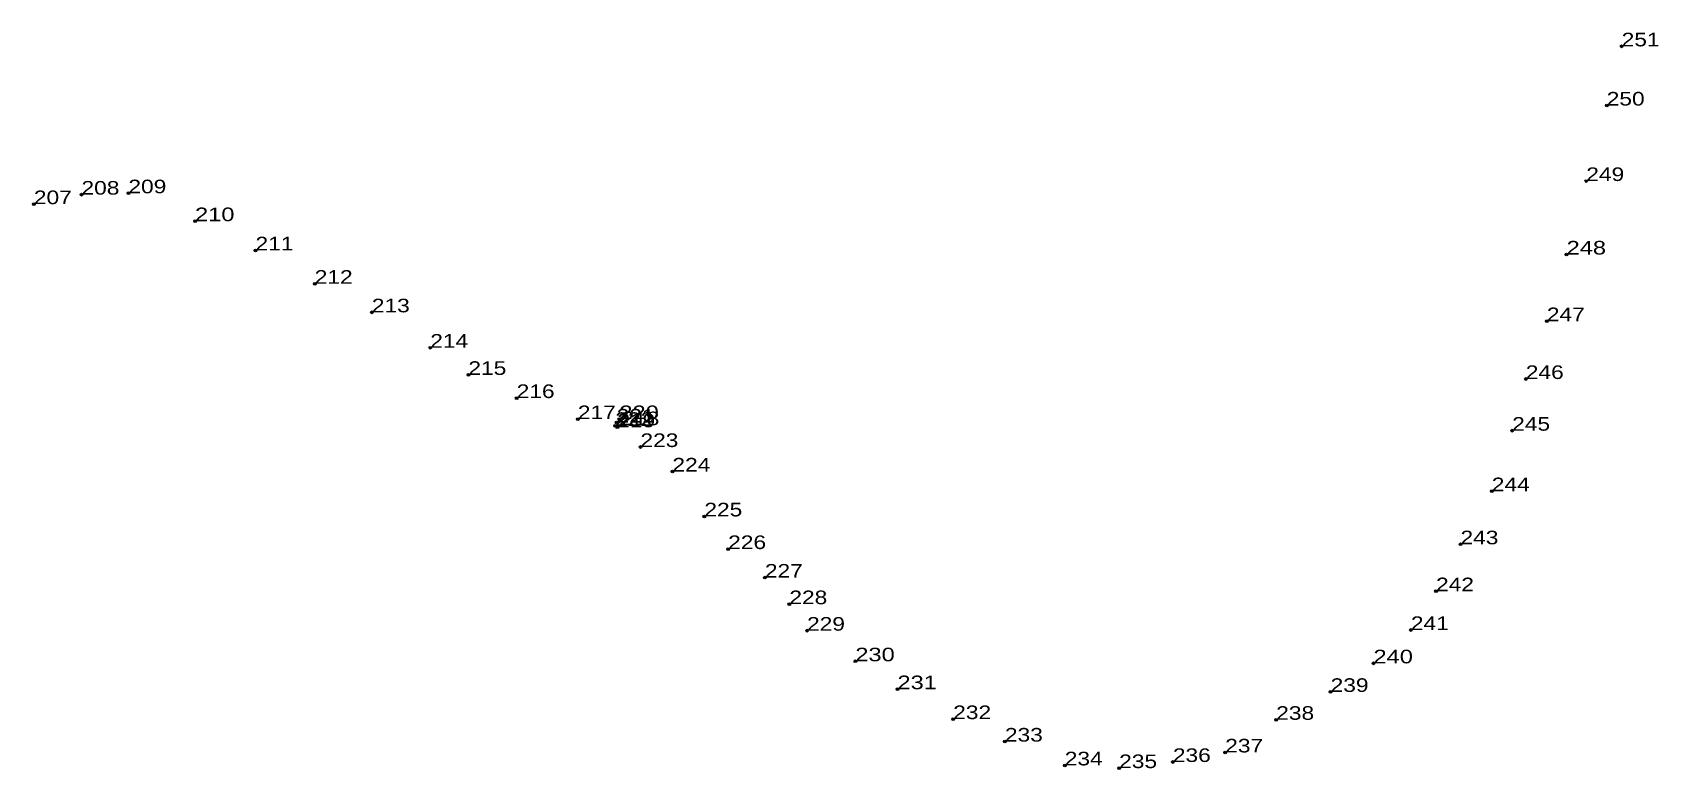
# Model space of a CAD drawing. Header units: metres. Extents: x 545293 to 553149, y 1818298 to 1839666.
# Drawn here: x 551628.47 to 551652.38, y 1818298.36 to 1818309.19 of the extents above; entities that cross this region are included whole.
import ezdxf

# ---------------------------------------------------------------- set-up
doc = ezdxf.new("R2010")
doc.units = ezdxf.units.M
doc.header["$LTSCALE"] = 0.08
doc.header["$PDMODE"] = 32
doc.header["$PDSIZE"] = 0.04
doc.layers.add('12', color=7, linetype='Continuous', lineweight=13)
doc.layers.add('7', color=7, linetype='Continuous')

msp = doc.modelspace()

# ---------------------------------------------------------------- texts
at = {"layer": '12'}
for s, width, p in [('251', 1.25, (551651.84, 1818308.99)), ('250', 1.25, (551651.62, 1818308.12)), ('249', 1.25, (551651.32, 1818307.01)), ('208', 1.25, (551629.19, 1818306.81)), ('209', 1.25, (551629.88, 1818306.83)), ('207', 1.25, (551628.49, 1818306.67)), ('210', 1.3, (551630.86, 1818306.42)), ('211', 1.25, (551631.75, 1818305.99)), ('248', 1.3, (551651.03, 1818305.93)), ('212', 1.25, (551632.62, 1818305.5)), ('213', 1.25, (551633.46, 1818305.08)), ('247', 1.25, (551650.74, 1818304.95)), ('214', 1.25, (551634.32, 1818304.56)), ('215', 1.25, (551634.88, 1818304.16)), ('246', 1.25, (551650.43, 1818304.1)), ('216', 1.25, (551635.59, 1818303.82)), ('217', 1.25, (551636.49, 1818303.51)), ('222', 1.25, (551637.04, 1818303.41)), ('221', 1.25, (551637.06, 1818303.46)), ('219', 1.25, (551637.07, 1818303.39)), ('220', 1.3, (551637.1, 1818303.51)), ('218', 1.25, (551637.13, 1818303.42)), ('245', 1.25, (551650.23, 1818303.34)), ('223', 1.25, (551637.41, 1818303.1)), ('224', 1.25, (551637.88, 1818302.74)), ('244', 1.25, (551649.93, 1818302.45)), ('225', 1.25, (551638.35, 1818302.08)), ('226', 1.25, (551638.7, 1818301.6)), ('243', 1.25, (551649.47, 1818301.67)), ('227', 1.25, (551639.24, 1818301.18)), ('242', 1.25, (551649.11, 1818300.98)), ('228', 1.25, (551639.6, 1818300.79)), ('229', 1.25, (551639.86, 1818300.4)), ('241', 1.25, (551648.74, 1818300.41)), ('230', 1.3, (551640.57, 1818299.95)), ('240', 1.3, (551648.19, 1818299.92)), ('231', 1.3, (551641.19, 1818299.54)), ('239', 1.25, (551647.56, 1818299.5)), ('232', 1.25, (551642.01, 1818299.1)), ('238', 1.25, (551646.76, 1818299.09)), ('233', 1.25, (551642.77, 1818298.77)), ('237', 1.25, (551646.01, 1818298.61)), ('234', 1.25, (551643.65, 1818298.42)), ('235', 1.25, (551644.45, 1818298.38)), ('236', 1.25, (551645.24, 1818298.47))]:
    msp.add_text(s, height=0.2, dxfattribs=dict(at, width=width)).set_placement(p)

# ---------------------------------------------------------------- linework, layer by layer
at = {"layer": '7'}
for p in [(551651.84, 1818308.99), (551651.62, 1818308.12), (551651.32, 1818307.01), (551628.49, 1818306.67), (551629.19, 1818306.81), (551629.88, 1818306.83), (551630.86, 1818306.42), (551631.75, 1818305.99), (551651.03, 1818305.93), (551632.62, 1818305.5), (551633.46, 1818305.08), (551650.74, 1818304.95), (551634.32, 1818304.56), (551634.88, 1818304.16), (551650.43, 1818304.1), (551635.59, 1818303.82), (551636.49, 1818303.51), (551637.04, 1818303.41), (551637.06, 1818303.46), (551637.07, 1818303.39), (551637.1, 1818303.51), (551637.13, 1818303.42), (551650.23, 1818303.34), (551637.41, 1818303.1), (551637.88, 1818302.74), (551649.93, 1818302.45), (551638.35, 1818302.08), (551649.47, 1818301.67), (551638.7, 1818301.6), (551639.24, 1818301.18), (551649.11, 1818300.98), (551639.6, 1818300.79), (551639.86, 1818300.4), (551648.74, 1818300.41), (551640.57, 1818299.95), (551648.19, 1818299.92), (551641.19, 1818299.54), (551647.56, 1818299.5), (551642.01, 1818299.1), (551646.76, 1818299.09), (551642.77, 1818298.77), (551646.01, 1818298.61), (551643.65, 1818298.42), (551644.45, 1818298.38), (551645.24, 1818298.47)]:
    msp.add_point(p, dxfattribs=at)

msp.set_redraw_order([(e.dxf.handle, doc.entitydb.next_handle()) for e in msp.query("TEXT MTEXT ATTDEF DIMENSION ARC_DIMENSION")])  # texts and dimensions are drawn at this point

doc.saveas('drawing.dxf')
